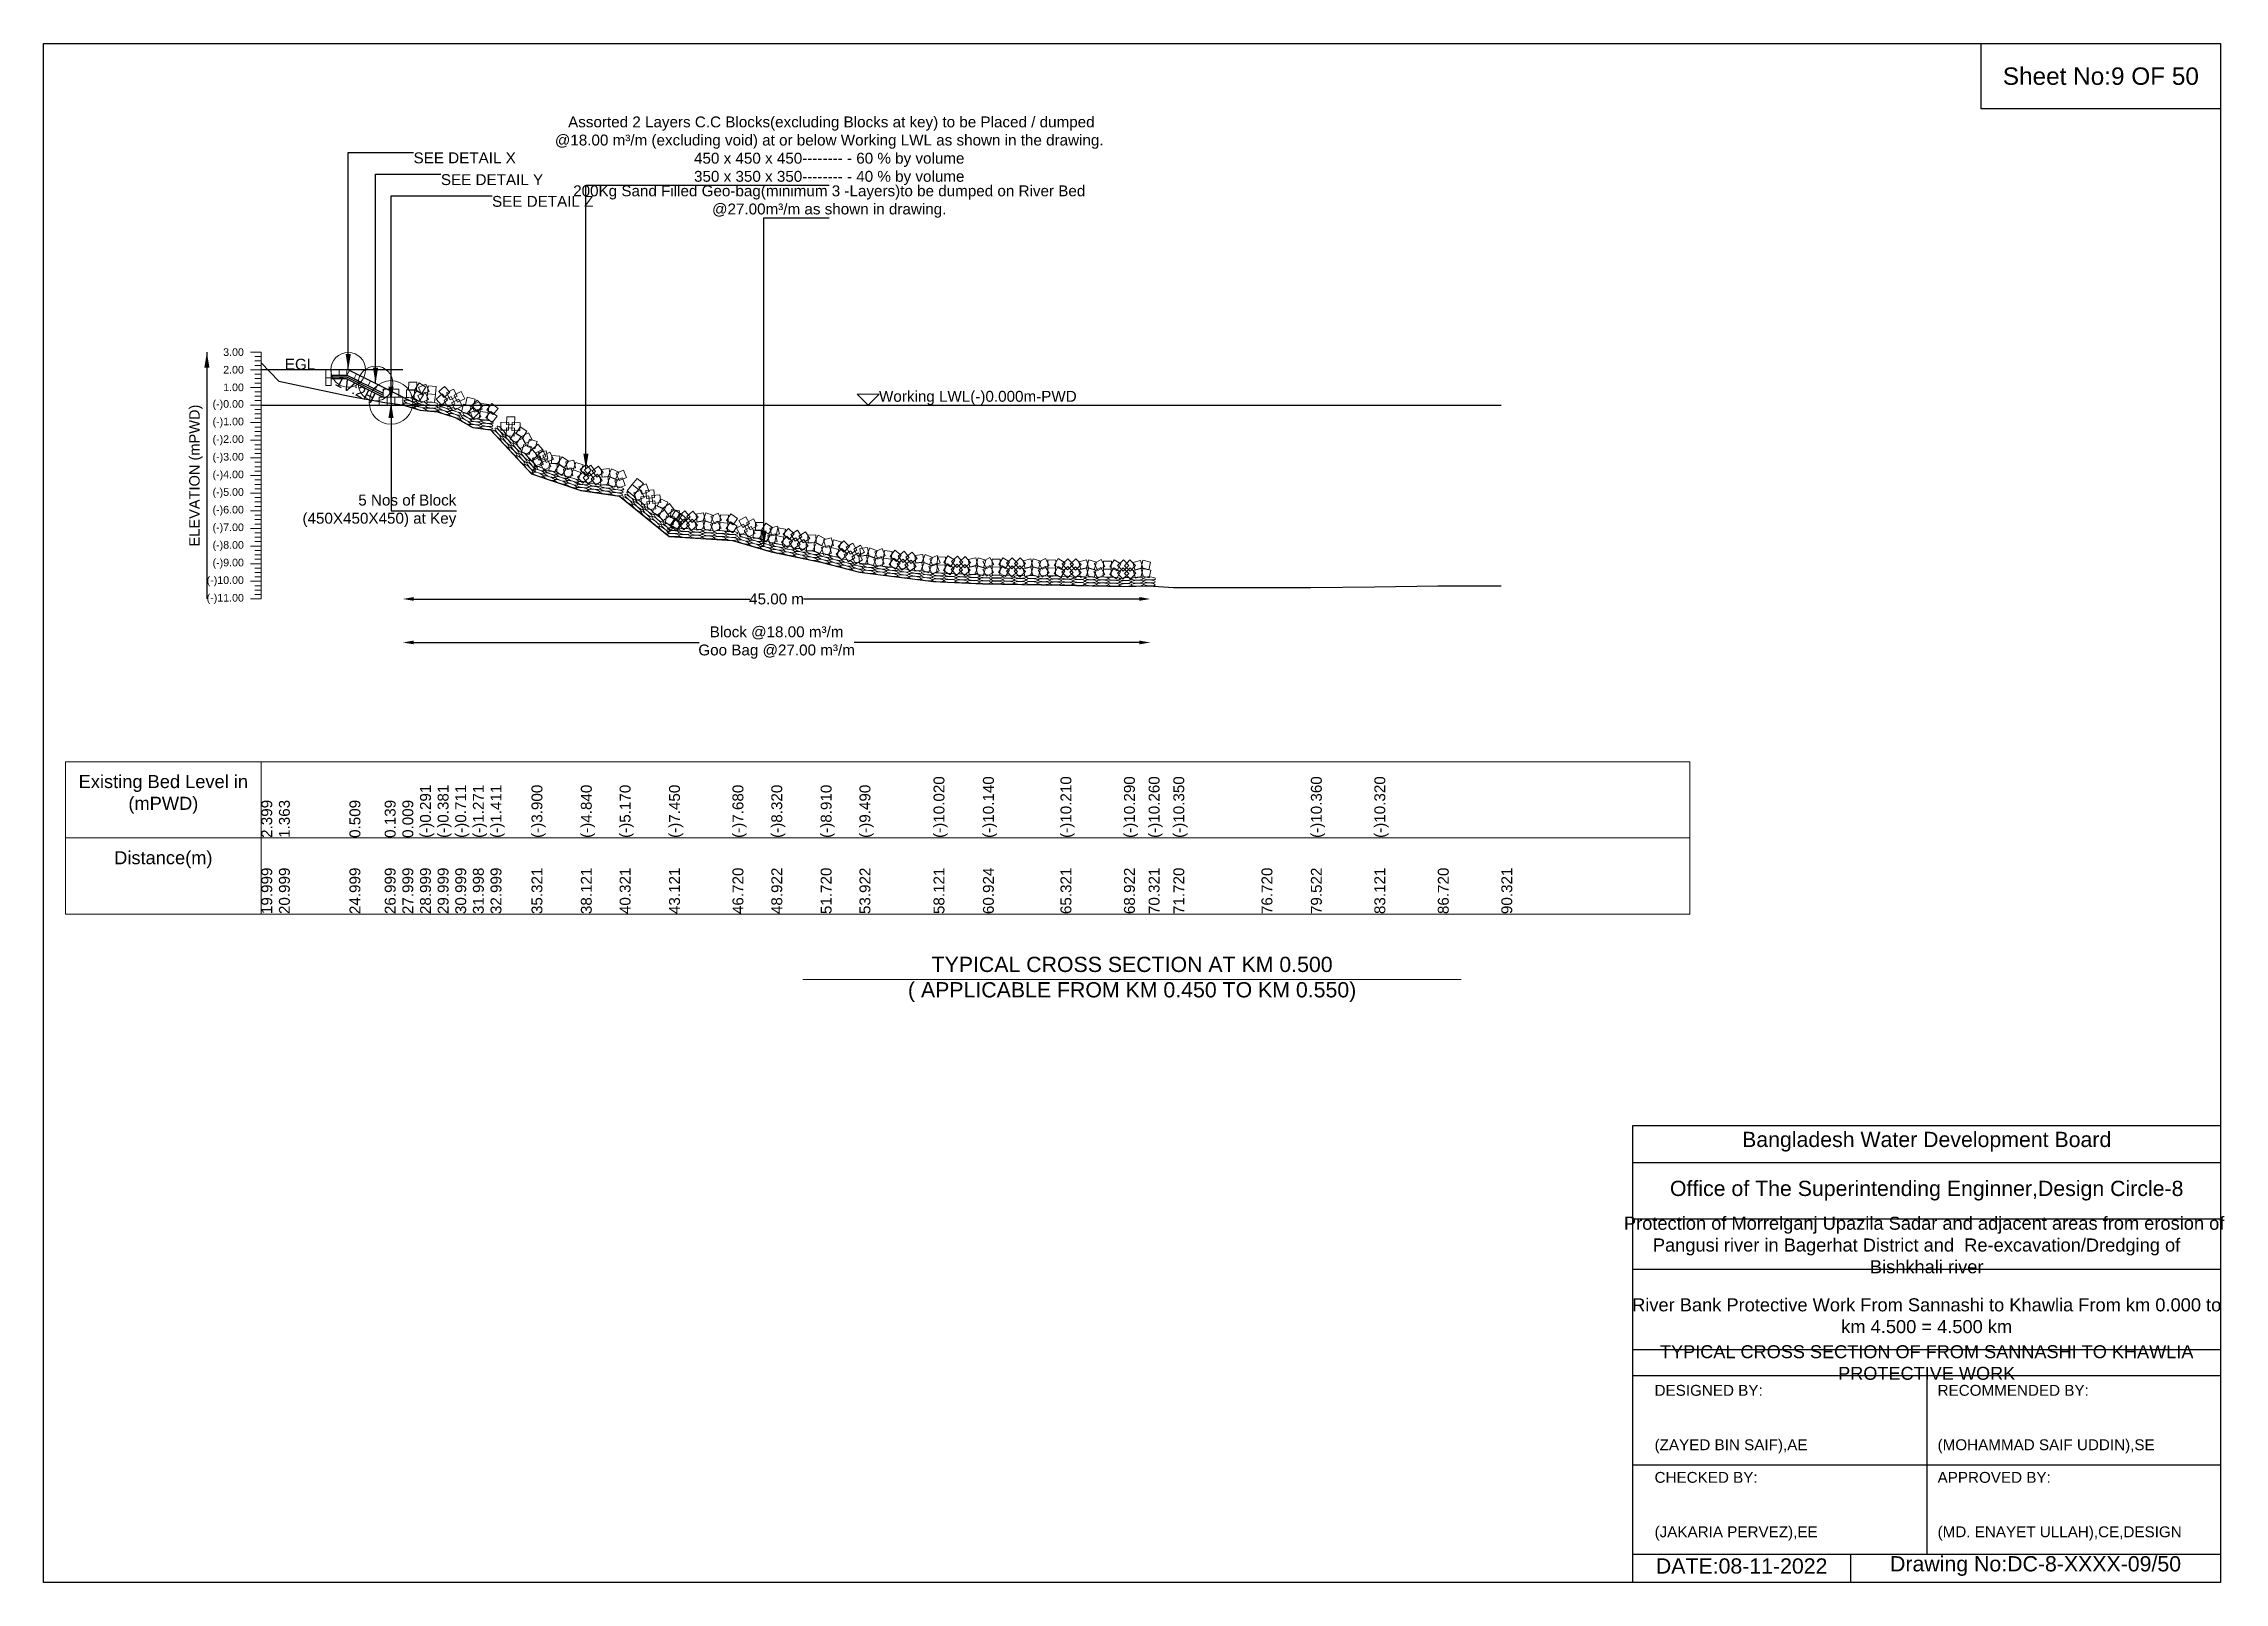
# Model space of a CAD drawing. Header units: inches. Extents: x 89000 to 1304432, y -10828 to 220529.
# Drawn here: x 278979 to 288996, y 163409 to 170480 of the extents above; entities that cross this region are included whole.
import ezdxf

# ---------------------------------------------------------------- set-up
doc = ezdxf.new("R2010")
doc.units = ezdxf.units.IN
doc.header["$LTSCALE"] = 7
doc.header["$MEASUREMENT"] = 0
for name, color, linetype, lineweight in [('Cross section Data Border', 7, 'Continuous', 9), ('Cross Section Labels', 7, 'Continuous', 9), ('Existing_Bed_Level for Xsection', 7, 'Continuous', 25), ('Long Section Labels', 7, 'Continuous', 9)]:
    doc.layers.add(name, color=color, linetype=linetype, lineweight=lineweight)
doc.styles.get("Standard").update_dxf_attribs({"font": 'arial.ttf'})
doc.dimstyles.new('Appron Lebeling Style', dxfattribs={"dimtxt": 50, "dimasz": 50, "dimexe": 0.18, "dimexo": 0.0625, "dimgap": 0.09, "dimtad": 0, "dimtih": 1, "dimtoh": 1, "dimdec": 4, "dimzin": 0, "dimdsep": 46, "dimtxsty": 'Standard', "dimcen": 0.09, "dimse1": 1, "dimse2": 1, "dimadec": 0, "dimazin": 0, "dimtfac": 1, "dimtdec": 4, "dimtofl": 0, "dimtmove": 0, "dimatfit": 3, "dimfxl": 1, "dimtolj": 1, "dimtzin": 0, "dimarcsym": 0})
doc.dimstyles.get("Standard").update_dxf_attribs({"dimtxt": 0.18, "dimasz": 0.18, "dimexe": 0.18, "dimexo": 0.0625, "dimgap": 0.09, "dimtad": 0, "dimtih": 1, "dimtoh": 1, "dimdec": 4, "dimzin": 0, "dimdsep": 46, "dimtxsty": 'Standard', "dimcen": 0.09, "dimadec": 0, "dimazin": 0, "dimtfac": 1, "dimtdec": 4, "dimtofl": 0, "dimtmove": 0, "dimatfit": 3, "dimfxl": 1, "dimtolj": 1, "dimtzin": 0, "dimarcsym": 0})

msp = doc.modelspace()

# ---------------------------------------------------------------- texts
at = {"attachment_point": 5}
for s, insert, char_height in [('Sheet No:9 OF 50', (288429.0225, 170330.18743), 80), ('Bangladesh Water Development Board', (287629.0225, 165434.18743), 70), ('Office of The Superintending Enginner,Design Circle-8', (287629.0225, 165209.18743), 70)]:
    msp.add_mtext(s, dxfattribs=dict(at, insert=insert, char_height=char_height))
for s, insert, char_height, width, attachment_point in [('Protection of Morrelganj Upazila Sadar and adjacent areas from erosion of  Pangusi river in Bagerhat District and  Re-excavation/Dredging of     Bishkhali river', (287629.0225, 164959.18743), 60, 2800, 5), ('River Bank Protective Work From Sannashi to Khawlia From km 0.000 to km 4.500 = 4.500 km', (287629.0225, 164634.18743), 60, 2700, 5), ('TYPICAL CROSS SECTION OF FROM SANNASHI TO KHAWLIA PROTECTIVE WORK', (287629.0225, 164419.18743), 59.5765532, 2800, 5), ('DESIGNED BY:^J^J^J(ZAYED BIN SAIF),AE', (286379.0225, 164159.18743), 50, 1400, 4), ('RECOMMENDED BY:^J^J^J(MOHAMMAD SAIF UDDIN),SE', (287679.0225, 164159.18743), 50, 1400, 4), ('CHECKED BY:^J^J^J(JAKARIA PERVEZ),EE', (286379.0225, 163759.18743), 50, 1400, 4), ('APPROVED BY:^J^J^J(MD. ENAYET ULLAH),CE,DESIGN', (287679.0225, 163759.18743), 50, 1400, 4), ('DATE:08-11-2022', (286779.0225, 163484.18743), 70, 1400, 5), ('Drawing No:DC-8-XXXX-09/50', (288129.0225, 163484.18743), 70, 2200, 5)]:
    msp.add_mtext(s, dxfattribs=dict(insert=insert, char_height=char_height, width=width, attachment_point=attachment_point))
at = {"layer": 'Cross section Data Border', "char_height": 60, "width": 800, "attachment_point": 5}
for s, insert in [('Existing Bed Level in (mPWD)', (279529.0225, 167030.18743)), ('Distance(m)', (279529.0225, 166730.18743))]:
    msp.add_mtext(s, dxfattribs=dict(at, insert=insert))
at = {"layer": 'Cross Section Labels'}
for s, insert, char_height, attachment_point in [(' Assorted 2 Layers C.C Blocks(excluding Blocks at key) to be Placed / dumped^J@18.00 m³/m (excluding void) at or below Working LWL as shown in the drawing.^J450 x 450 x 450-------- - 60 % by volume^J350 x 350 x 350-------- - 40 % by volume', (282587.79147, 169830.18743), 50, 8), ('SEE DETAIL X', (280678.34566, 169980.18743), 50, 1), ('SEE DETAIL Y', (280803.89566, 169880.18743), 50, 1), ('200Kg Sand Filled Geo-bag(minimum 3 -Layers)to be dumped on River Bed^J@27.00m³/m as shown in drawing.', (282587.79147, 169680.18743), 50, 8), ('SEE DETAIL Z', (281038.79566, 169780.18743), 50, 1), ('EGL', (280226.80921, 168981.34743), 50, 9), ('Working LWL(-)0.000m-PWD', (282816.44566, 168819.34743), 50, 7), ('5 Nos of Block ^J(450X450X450) at Key', (280874.77066, 168333.34743), 50, 6), ('TYPICAL CROSS SECTION AT KM 0.500^J( APPLICABLE FROM KM 0.450 TO KM 0.550)', (283979.0225, 166180.18743), 70, 5)]:
    msp.add_mtext(s, dxfattribs=dict(at, insert=insert, char_height=char_height, attachment_point=attachment_point))
at = {"layer": 'Cross Section Labels', "insert": (280423.00851, 168913.73563), "char_height": 50, "attachment_point": 2, "rotation": 333.434948823}
msp.add_mtext('1V:2H', dxfattribs=at)
at = {"layer": 'Long Section Labels', "char_height": 35, "attachment_point": 6}
for s, insert in [('3.00', (279899.0225, 169062.34743)), ('2.00', (279899.0225, 168981.34743)), ('1.00', (279899.0225, 168900.34743)), ('(-)0.00', (279899.0225, 168819.34743)), ('(-)1.00', (279899.0225, 168738.34743)), ('(-)2.00', (279899.0225, 168657.34743)), ('(-)3.00', (279899.0225, 168576.34743)), ('(-)4.00', (279899.0225, 168495.34743)), ('(-)5.00', (279899.0225, 168414.34743)), ('(-)6.00', (279899.0225, 168333.34743)), ('(-)7.00', (279899.0225, 168252.34743)), ('(-)8.00', (279899.0225, 168171.34743)), ('(-)9.00', (279899.0225, 168090.34743)), ('(-)10.00', (279899.0225, 168009.34743)), ('(-)11.00', (279899.0225, 167928.34743))]:
    msp.add_mtext(s, dxfattribs=dict(at, insert=insert))
at = {"layer": 'Long Section Labels', "rotation": 90}
for s, insert, char_height, attachment_point in [('ELEVATION (mPWD)', (279679.0225, 168495.34743), 48, 5), ('(-)10.020', (283066.8802, 166830.18743), 50, 1), ('(-)10.140', (283293.90218, 166830.18743), 50, 1), ('(-)10.210', (283650.06639, 166830.18743), 50, 1), ('(-)10.290', (283941.73109, 166830.18743), 50, 1), ('(-)10.260', (284055.06497, 166830.18743), 50, 1), ('(-)10.260', (284055.06497, 166830.18743), 50, 1), ('(-)10.260', (284055.06497, 166830.18743), 50, 1), ('(-)10.350', (284168.44661, 166830.18743), 50, 1), ('(-)10.350', (284168.44661, 166830.18743), 50, 1), ('(-)10.360', (284800.33635, 166830.18743), 50, 1), ('(-)10.320', (285091.87002, 166830.18743), 50, 1), ('2.399', (279979.0225, 166830.18743), 50, 1), ('1.363', (280060.00954, 166830.18743), 50, 1), ('0.509', (280384.00632, 166830.18743), 50, 1), ('0.139', (280545.98039, 166830.18743), 50, 1), ('0.009', (280627.01605, 166830.18743), 50, 1), ('(-)0.291', (280708.00309, 166830.18743), 50, 1), ('(-)0.381', (280788.99013, 166830.18743), 50, 1), ('(-)0.711', (280869.97717, 166830.18743), 50, 1), ('(-)1.271', (280950.96421, 166830.18743), 50, 1), ('(-)1.411', (281031.99987, 166830.18743), 50, 1), ('(-)3.900', (281220.0834, 166830.18743), 50, 1), ('(-)4.840', (281446.89794, 166830.18743), 50, 1), ('(-)5.170', (281625.07881, 166830.18743), 50, 1), ('(-)7.450', (281851.89196, 166830.18743), 50, 1), ('(-)7.680', (282143.44673, 166830.18743), 50, 1), ('(-)8.320', (282321.76572, 166830.18743), 50, 1), ('(-)8.910', (282548.4467, 166830.18743), 50, 1), ('(-)9.490', (282726.75465, 166830.18743), 50, 1), ('19.999', (279979.0225, 166480.18743), 50, 1), ('20.999', (280060.00954, 166480.18743), 50, 1), ('24.999', (280384.00632, 166480.18743), 50, 1), ('26.999', (280545.98039, 166480.18743), 50, 1), ('27.999', (280627.01605, 166480.18743), 50, 1), ('28.999', (280708.00309, 166480.18743), 50, 1), ('29.999', (280788.99013, 166480.18743), 50, 1), ('30.999', (280869.97717, 166480.18743), 50, 1), ('31.998', (280950.96421, 166480.18743), 50, 1), ('32.999', (281031.99987, 166480.18743), 50, 1), ('35.321', (281220.0834, 166480.18743), 50, 1), ('38.121', (281446.89794, 166480.18743), 50, 1), ('40.321', (281625.07881, 166480.18743), 50, 1), ('43.121', (281851.89196, 166480.18743), 50, 1), ('46.720', (282143.44673, 166480.18743), 50, 1), ('48.922', (282321.76572, 166480.18743), 50, 1), ('51.720', (282548.4467, 166480.18743), 50, 1), ('53.922', (282726.75465, 166480.18743), 50, 1), ('58.121', (283066.8802, 166480.18743), 50, 1), ('60.924', (283293.90218, 166480.18743), 50, 1), ('65.321', (283650.06639, 166480.18743), 50, 1), ('68.922', (283941.73109, 166480.18743), 50, 1), ('68.922', (283941.73109, 166480.18743), 50, 1), ('70.321', (284055.06497, 166480.18743), 50, 1), ('71.720', (284168.44661, 166480.18743), 50, 1), ('76.720', (284573.44659, 166480.18743), 50, 1), ('79.522', (284800.33635, 166480.18743), 50, 1), ('83.121', (285091.87002, 166480.18743), 50, 1), ('86.720', (285383.44657, 166480.18743), 50, 1), ('90.321', (285675.06085, 166480.18743), 50, 1)]:
    msp.add_mtext(s, dxfattribs=dict(at, insert=insert, char_height=char_height, attachment_point=attachment_point))

# ---------------------------------------------------------------- blocks, each defined once
blk = doc.blocks.new('*D11')
at = {"layer": 'Cross Section Labels', "color": 0, "lineweight": -2, "transparency": 16777216}
for p, q in [((280679, 167928), (282223, 167928)), ((284013, 167928), (282470, 167928))]:
    blk.add_line(p, q, dxfattribs=at)
at = {"layer": 'Cross Section Labels', "color": 0, "transparency": 16777216}
for points in [[(280679, 167937), (280679, 167920), (280629, 167928)], [(284013, 167937), (284013, 167920), (284063, 167928)]]:
    blk.add_solid(points, dxfattribs=at)
at = {"layer": 'Defpoints', "color": 0, "transparency": 16777216}
for p in [(280629, 168819), (284063, 167988), (284063, 167928)]:
    blk.add_point(p, dxfattribs=at)
at = {"layer": 'Cross Section Labels', "color": 0, "transparency": 16777216, "insert": (282346, 167928), "char_height": 50, "attachment_point": 5}
blk.add_mtext('\\A1;45.00 m', dxfattribs=at)
blk = doc.blocks.new('*D12')
at = {"layer": 'Cross Section Labels', "color": 0, "lineweight": -2, "transparency": 16777216}
for p, q in [((280679, 167728), (281991, 167728)), ((284013, 167728), (282702, 167728))]:
    blk.add_line(p, q, dxfattribs=at)
at = {"layer": 'Cross Section Labels', "color": 0, "transparency": 16777216}
for points in [[(280679, 167737), (280679, 167720), (280629, 167728)], [(284013, 167737), (284013, 167720), (284063, 167728)]]:
    blk.add_solid(points, dxfattribs=at)
at = {"layer": 'Defpoints', "color": 0, "transparency": 16777216}
for p in [(280629, 168819), (284063, 167988), (284063, 167728)]:
    blk.add_point(p, dxfattribs=at)
at = {"layer": 'Cross Section Labels', "color": 0, "transparency": 16777216, "insert": (282346, 167728), "char_height": 50, "attachment_point": 5}
blk.add_mtext('\\A1;Block @18.00 m³/m ^JGoo Bag @27.00 m³/m ', dxfattribs=at)

# ---------------------------------------------------------------- dimensions: what is measured, and where the dimension line sits
at = {"layer": 'Cross Section Labels'}
for base, text, picture, middle in [((284063.04517, 167928.34743), '45.00 m', '*D11', (282346.24542, 167928.34743)), ((284063.04517, 167728.34743), 'Block @18.00 m³/m ^JGoo Bag @27.00 m³/m ', '*D12', (282346.24542, 167728.34743))]:
    dim = msp.add_linear_dim(base=base, p1=(280629.44566, 168819.34743), p2=(284063.04517, 167987.77433), text=text, dimstyle='Appron Lebeling Style', dxfattribs=at)
    dim.commit()
    dim.dimension.update_dxf_attribs({"geometry": picture, "text_midpoint": middle})

# ---------------------------------------------------------------- linework, layer by layer
for points in [[(278979.0225, 170480.18743), (288979.0225, 170480.18743), (288979.0225, 163409.18743), (278979.0225, 163409.18743)], [(287879.0225, 170480.18743), (288979.0225, 170480.18743), (288979.0225, 170180.18743), (287879.0225, 170180.18743)]]:
    msp.add_lwpolyline(points, close=True)
for points in [[(286279.0225, 163409.18743), (286279.0225, 165509.18743), (288979.0225, 165509.18743)], [(286279.0225, 165339.18743), (288979.0225, 165339.18743)], [(286279.0225, 165079.18743), (288979.0225, 165079.18743)], [(286279.0225, 164849.18743), (288979.0225, 164849.18743)], [(286279.0225, 164479.18743), (288979.0225, 164479.18743)], [(286279.0225, 164359.18743), (288979.0225, 164359.18743)], [(287629.0225, 164359.18743), (287629.0225, 163539.18743)], [(286279.0225, 163949.18743), (288979.0225, 163949.18743)], [(286279.0225, 163539.18743), (288979.0225, 163539.18743)], [(287279.0225, 163539.18743), (287279.0225, 163409.18743)]]:
    msp.add_lwpolyline(points)
at = {"layer": 'Cross section Data Border'}
msp.add_lwpolyline([(279079.0225, 167180.18743), (286541.5998, 167180.18743), (286541.5998, 166480.18743), (279079.0225, 166480.18743)], close=True, dxfattribs=at)
for points in [[(279979.0225, 167180.18743), (279979.0225, 166480.18743)], [(279079.0225, 166830.18743), (286541.5998, 166830.18743)]]:
    msp.add_lwpolyline(points, dxfattribs=at)
at = {"layer": 'Cross Section Labels'}
msp.add_lwpolyline([(282766.44566, 168819.34743), (282816.44566, 168869.34743), (282716.44566, 168869.34743)], close=True, dxfattribs=at)
msp.add_lwpolyline([(282467.0225, 166180.18743), (283979.0225, 166180.18743), (285491.0225, 166180.18743)], dxfattribs=at)
for centre, radius in [((280378.34566, 168981.34743), 80), ((280503.89566, 168918.57243), 80), ((280574.77066, 168831.49743), 100)]:
    msp.add_circle(centre, radius, dxfattribs=at)
at = {"layer": 'Existing_Bed_Level for Xsection'}
for points in [[(279979.0225, 169013.66643), (280060.00954, 168929.75043), (280384.00632, 168860.57643), (280545.98039, 168830.60643), (280627.01605, 168820.07643), (280708.00309, 168795.77643), (280788.99013, 168788.48643), (280869.97717, 168761.75643), (280950.96421, 168716.39643), (281031.99987, 168705.05643), (281220.0834, 168503.44743), (281446.89794, 168427.30743), (281625.07881, 168400.57743), (281851.89196, 168215.89743), (282143.44673, 168197.26743), (282321.76572, 168145.42743), (282548.4467, 168097.63743), (282726.75465, 168050.65743), (283066.8802, 168007.72743), (283293.90218, 167998.00743), (283650.06639, 167992.33743), (283941.73109, 167985.85743), (283941.73109, 167985.04743), (284055.06497, 167988.28743), (284168.44661, 167980.99743), (284573.44659, 167980.99743), (284800.33635, 167980.18743), (285091.87002, 167983.42743), (285383.44657, 167988.28743), (285675.06085, 167988.28743)], [(280629.44566, 168981.34743), (279979.0225, 168981.34743)], [(280702.34566, 168819.34743), (280383.4765, 168978.78201), (280378.34566, 168981.34743), (280372.60921, 168981.34743), (280299.70921, 168981.34743)], [(280299.70921, 168957.04743), (280372.60921, 168957.04743), (280538.32066, 168874.1917)], [(280299.70921, 168948.94743), (280370.69706, 168948.94743), (280538.32066, 168865.13563)], [(280299.70921, 168940.84743), (280368.78491, 168940.84743), (280538.32066, 168856.07955)], [(279979.0225, 168819.34743), (285675.06085, 168819.34743)]]:
    msp.add_lwpolyline(points, dxfattribs=at)
at = {"layer": 'Long Section Labels'}
for points in [[(279979.0225, 169062.34743), (279929.0225, 169062.34743)], [(279979.0225, 169042.09743), (279949.0225, 169042.09743)], [(279979.0225, 169021.84743), (279949.0225, 169021.84743)], [(279979.0225, 169001.59743), (279949.0225, 169001.59743)], [(279979.0225, 167928.34743), (279979.0225, 168009.34743), (279979.0225, 168090.34743), (279979.0225, 168171.34743), (279979.0225, 168252.34743), (279979.0225, 168333.34743), (279979.0225, 168414.34743), (279979.0225, 168495.34743), (279979.0225, 168576.34743), (279979.0225, 168657.34743), (279979.0225, 168738.34743), (279979.0225, 168819.34743), (279979.0225, 168900.34743), (279979.0225, 168981.34743), (279979.0225, 169062.34743)], [(279979.0225, 168981.34743), (279929.0225, 168981.34743)], [(279979.0225, 168900.34743), (279929.0225, 168900.34743)], [(279979.0225, 168961.09743), (279949.0225, 168961.09743)], [(279979.0225, 168940.84743), (279949.0225, 168940.84743)], [(279979.0225, 168920.59743), (279949.0225, 168920.59743)], [(279979.0225, 168819.34743), (279929.0225, 168819.34743)], [(279979.0225, 168880.09743), (279949.0225, 168880.09743)], [(279979.0225, 168859.84743), (279949.0225, 168859.84743)], [(279979.0225, 168839.59743), (279949.0225, 168839.59743)], [(279979.0225, 168799.09743), (279949.0225, 168799.09743)], [(279979.0225, 168738.34743), (279929.0225, 168738.34743)], [(279979.0225, 168778.84743), (279949.0225, 168778.84743)], [(279979.0225, 168758.59743), (279949.0225, 168758.59743)], [(279979.0225, 168718.09743), (279949.0225, 168718.09743)], [(279979.0225, 168697.84743), (279949.0225, 168697.84743)], [(279979.0225, 168657.34743), (279929.0225, 168657.34743)], [(279979.0225, 168677.59743), (279949.0225, 168677.59743)], [(279979.0225, 168637.09743), (279949.0225, 168637.09743)], [(279979.0225, 168616.84743), (279949.0225, 168616.84743)], [(279979.0225, 168596.59743), (279949.0225, 168596.59743)], [(279979.0225, 168576.34743), (279929.0225, 168576.34743)], [(279979.0225, 168495.34743), (279929.0225, 168495.34743)], [(279979.0225, 168556.09743), (279949.0225, 168556.09743)], [(279979.0225, 168535.84743), (279949.0225, 168535.84743)], [(279979.0225, 168515.59743), (279949.0225, 168515.59743)], [(279979.0225, 168414.34743), (279929.0225, 168414.34743)], [(279979.0225, 168475.09743), (279949.0225, 168475.09743)], [(279979.0225, 168454.84743), (279949.0225, 168454.84743)], [(279979.0225, 168434.59743), (279949.0225, 168434.59743)], [(279979.0225, 168394.09743), (279949.0225, 168394.09743)], [(279979.0225, 168333.34743), (279929.0225, 168333.34743)], [(279979.0225, 168373.84743), (279949.0225, 168373.84743)], [(279979.0225, 168353.59743), (279949.0225, 168353.59743)], [(279979.0225, 168313.09743), (279949.0225, 168313.09743)], [(279979.0225, 168292.84743), (279949.0225, 168292.84743)], [(279979.0225, 168252.34743), (279929.0225, 168252.34743)], [(279979.0225, 168272.59743), (279949.0225, 168272.59743)], [(279979.0225, 168232.09743), (279949.0225, 168232.09743)], [(279979.0225, 168211.84743), (279949.0225, 168211.84743)], [(279979.0225, 168171.34743), (279929.0225, 168171.34743)], [(279979.0225, 168191.59743), (279949.0225, 168191.59743)], [(279979.0225, 168151.09743), (279949.0225, 168151.09743)], [(279979.0225, 168130.84743), (279949.0225, 168130.84743)], [(279979.0225, 168110.59743), (279949.0225, 168110.59743)], [(279979.0225, 168090.34743), (279929.0225, 168090.34743)], [(279979.0225, 168009.34743), (279929.0225, 168009.34743)], [(279979.0225, 168070.09743), (279949.0225, 168070.09743)], [(279979.0225, 168049.84743), (279949.0225, 168049.84743)], [(279979.0225, 168029.59743), (279949.0225, 168029.59743)], [(279979.0225, 167928.34743), (279929.0225, 167928.34743)], [(279979.0225, 167989.09743), (279949.0225, 167989.09743)], [(279979.0225, 167968.84743), (279949.0225, 167968.84743)], [(279979.0225, 167948.59743), (279949.0225, 167948.59743)]]:
    msp.add_lwpolyline(points, dxfattribs=at)
for points in [[(280299.70921, 168981.34743), (280275.40921, 168981.34743), (280275.40921, 168944.89743), (280299.70921, 168944.89743)], [(280299.70921, 168944.89743), (280275.40921, 168944.89743), (280275.40921, 168908.44743), (280299.70921, 168908.44743)], [(280336.15921, 168981.34743), (280299.70921, 168981.34743), (280299.70921, 168957.04743), (280336.15921, 168957.04743)], [(280372.60921, 168981.34743), (280336.15921, 168981.34743), (280336.15921, 168957.04743), (280372.60921, 168957.04743)], [(280416.07837, 168962.48107), (280383.4765, 168978.78201), (280372.60921, 168957.04743), (280405.21108, 168940.74649)], [(280448.68024, 168946.18014), (280416.07837, 168962.48107), (280405.21108, 168940.74649), (280437.81295, 168924.44556)], [(280481.28212, 168929.8792), (280448.68024, 168946.18014), (280437.81295, 168924.44556), (280470.41482, 168908.14462)], [(280513.88399, 168913.57827), (280481.28212, 168929.8792), (280470.41482, 168908.14462), (280503.0167, 168891.84368)], [(280546.48586, 168897.27733), (280513.88399, 168913.57827), (280503.0167, 168891.84368), (280535.61857, 168875.54275)], [(280693.2416, 168923.72498), (280656.80746, 168924.80013), (280655.73231, 168888.36599), (280692.16645, 168887.29084)], [(280734.48338, 168901.49362), (280703.47575, 168920.65424), (280684.31513, 168889.64661), (280715.32277, 168870.48599)], [(280734.56961, 168914.75059), (280701.48702, 168899.4488), (280716.78881, 168866.36621), (280749.8714, 168881.668)], [(280781.76795, 168903.80829), (280745.46473, 168907.0761), (280742.19691, 168870.77288), (280778.50014, 168867.50507)], [(280845.46522, 168877.96507), (280821.18497, 168905.15094), (280793.99909, 168880.87068), (280818.27935, 168853.68481)], [(280556.54566, 168855.79743), (280520.09566, 168855.79743), (280520.09566, 168819.34743), (280556.54566, 168819.34743)], [(280574.77066, 168892.24743), (280538.32066, 168892.24743), (280538.32066, 168855.79743), (280574.77066, 168855.79743)], [(280592.99566, 168855.79743), (280556.54566, 168855.79743), (280556.54566, 168819.34743), (280592.99566, 168819.34743)], [(280611.22066, 168892.24743), (280574.77066, 168892.24743), (280574.77066, 168855.79743), (280611.22066, 168855.79743)], [(280629.44566, 168855.79743), (280592.99566, 168855.79743), (280592.99566, 168819.34743), (280629.44566, 168819.34743)], [(280682.76623, 168888.81267), (280646.33209, 168889.88782), (280645.25694, 168853.45368), (280681.69108, 168852.37853)], [(280724.00802, 168866.58131), (280693.00039, 168885.74193), (280673.83977, 168854.7343), (280704.8474, 168835.57368)], [(280731.30179, 168878.44737), (280698.21921, 168863.14557), (280713.521, 168830.06299), (280746.60359, 168845.36478)], [(280778.50014, 168867.50507), (280742.19691, 168870.77288), (280738.9291, 168834.46966), (280775.23232, 168831.20185)], [(280834.04097, 168843.35165), (280809.76071, 168870.53752), (280782.57484, 168846.25726), (280806.85509, 168819.07139)], [(280851.00924, 168857.85236), (280818.44916, 168841.46811), (280834.83341, 168808.90803), (280867.39349, 168825.29228)], [(280862.43349, 168892.46578), (280829.87341, 168876.08153), (280846.25766, 168843.52145), (280878.81774, 168859.9057)], [(280902.01334, 168813.88752), (280885.60317, 168846.43454), (280853.05614, 168830.02436), (280869.46632, 168797.47734)], [(280913.4376, 168848.50094), (280897.02742, 168881.04796), (280864.4804, 168864.63779), (280880.89058, 168832.09076)], [(280942.81952, 168814.78182), (280907.48969, 168823.7487), (280898.5228, 168788.41887), (280933.85264, 168779.45198)], [(280960.63129, 168846.58345), (280925.30145, 168855.55033), (280916.33456, 168820.22049), (280951.6644, 168811.25361)], [(280978.24471, 168784.11955), (280952.14182, 168809.5605), (280926.70087, 168783.45761), (280952.80376, 168758.01666)], [(280974.07346, 168798.41202), (280940.2775, 168784.75787), (280953.93164, 168750.96191), (280987.7276, 168764.61606)], [(280996.05647, 168815.92118), (280969.95358, 168841.36213), (280944.51264, 168815.25924), (280970.61553, 168789.81829)], [(280979.12499, 168834.51028), (280945.32903, 168820.85614), (280958.98317, 168787.06018), (280992.77913, 168800.71432)], [(281025.72724, 168821.25706), (280989.62898, 168826.30859), (280984.57745, 168790.21033), (281020.67571, 168785.1588)], [(281066.82878, 168803.85366), (281038.07911, 168826.26033), (281015.67244, 168797.51067), (281044.4221, 168775.10399)], [(281020.67571, 168785.1588), (280984.57745, 168790.21033), (280979.52592, 168754.11207), (281015.62418, 168749.06054)], [(281061.77725, 168767.7554), (281033.02758, 168790.16207), (281010.6209, 168761.4124), (281039.37057, 168739.00573)], [(281116.45933, 168739.5817), (281080.03177, 168740.86055), (281078.75292, 168704.43299), (281115.18047, 168703.15414)], [(281140.05999, 168676.51558), (281141.30983, 168712.94414), (281104.88126, 168714.19399), (281103.63142, 168677.76542)], [(281143.11189, 168764.4462), (281106.68433, 168765.72505), (281105.40548, 168729.29749), (281141.83304, 168728.01864)], [(281172.44619, 168674.51049), (281141.52686, 168693.81328), (281122.22407, 168662.89395), (281153.1434, 168643.59116)], [(281166.71255, 168701.38008), (281167.96239, 168737.80865), (281131.53382, 168739.05849), (281130.28398, 168702.62992)], [(281199.09875, 168699.375), (281168.17942, 168718.67778), (281148.87663, 168687.75845), (281179.79596, 168668.45567)], [(281196.84756, 168634.51435), (281179.73494, 168666.69759), (281147.5517, 168649.58497), (281164.66432, 168617.40173)], [(281223.50012, 168659.37886), (281206.3875, 168691.56209), (281174.20426, 168674.44947), (281191.31688, 168642.26624)], [(281219.82594, 168627.48849), (281184.97275, 168638.1589), (281174.30233, 168603.30571), (281209.15552, 168592.6353)], [(281247.68717, 168587.85051), (281222.82267, 168614.50307), (281196.17011, 168589.63857), (281221.03461, 168562.98601)], [(281246.4785, 168652.35299), (281211.62531, 168663.02341), (281200.95489, 168628.17022), (281235.80808, 168617.4998)], [(281274.33973, 168612.71502), (281249.47523, 168639.36758), (281222.82267, 168614.50307), (281247.68717, 168587.85051)], [(281270.01758, 168615.12132), (281237.37473, 168598.90259), (281253.59346, 168566.25974), (281286.2363, 168582.47847)], [(281295.3144, 168573.31606), (281287.08613, 168608.82518), (281251.577, 168600.59691), (281259.80528, 168565.08778)], [(281320.79781, 168570.89807), (281304.55309, 168603.52799), (281271.92317, 168587.28328), (281288.16788, 168554.65336)], [(281268.66184, 168548.45155), (281260.43357, 168583.96068), (281224.92444, 168575.73241), (281233.15272, 168540.22328)], [(281258.41773, 168580.56635), (281225.77488, 168564.34762), (281241.9936, 168531.70478), (281274.63645, 168547.9235)], [(281309.19795, 168536.3431), (281292.95324, 168568.97302), (281260.32332, 168552.72831), (281276.56803, 168520.09839)], [(281338.63264, 168549.99907), (281302.25239, 168552.25289), (281299.99857, 168515.87264), (281336.37882, 168513.61882)], [(281350.23249, 168584.55404), (281313.85224, 168586.80786), (281311.59842, 168550.4276), (281347.97868, 168548.17379)], [(281379.13328, 168526.44453), (281348.76205, 168546.59871), (281328.60787, 168516.22747), (281358.9791, 168496.0733)], [(281390.73313, 168560.9995), (281360.3619, 168581.15367), (281340.20772, 168550.78244), (281370.57896, 168530.62827)], [(281402.68525, 168531.20618), (281366.95552, 168523.99585), (281374.16584, 168488.26612), (281409.89557, 168495.47645)], [(281414.2851, 168565.76115), (281378.55537, 168558.55082), (281385.76569, 168522.82109), (281421.49543, 168530.03141)], [(281446.05792, 168509.61385), (281411.50296, 168521.21371), (281399.9031, 168486.65874), (281434.45807, 168475.05888)], [(281457.65778, 168544.16882), (281423.10281, 168555.76868), (281411.50296, 168521.21371), (281446.05792, 168509.61385)], [(281483.26084, 168484.953), (281459.11893, 168512.2618), (281431.81013, 168488.11989), (281455.95204, 168460.81109)], [(281494.86069, 168519.50797), (281470.71878, 168546.81677), (281443.40998, 168522.67486), (281467.55189, 168495.36606)], [(281486.94328, 168507.56361), (281457.6221, 168485.91019), (281479.27552, 168456.58901), (281508.5967, 168478.24243)], [(281492.35086, 168543.61026), (281463.02967, 168521.95684), (281484.68309, 168492.63565), (281514.00428, 168514.28907)], [(281544.64639, 168472.85515), (281522.96963, 168502.15908), (281493.6657, 168480.48232), (281515.34246, 168451.17839)], [(281550.05397, 168508.90179), (281528.37721, 168538.20573), (281499.07327, 168516.52896), (281520.75003, 168487.22503)], [(281576.66209, 168527.47313), (281540.44494, 168523.35962), (281544.55845, 168487.14248), (281580.77559, 168491.25598)], [(281620.64464, 168511.32837), (281587.22876, 168525.88795), (281572.66918, 168492.47207), (281606.08506, 168477.91249)], [(281643.00814, 168520.11714), (281609.07906, 168506.79723), (281622.39897, 168472.86815), (281656.32805, 168486.18806)], [(281571.25451, 168491.42648), (281535.03736, 168487.31298), (281539.15087, 168451.09583), (281575.36801, 168455.20934)], [(281615.23706, 168475.28173), (281581.82118, 168489.84131), (281567.2616, 168456.42543), (281600.67748, 168441.86585)], [(281637.60056, 168484.0705), (281603.67148, 168470.75059), (281616.99139, 168436.82151), (281650.92047, 168450.14142)], [(281711.38756, 168430.57829), (281683.12226, 168453.59298), (281660.10758, 168425.32769), (281688.37287, 168402.313)], [(281734.40224, 168458.84358), (281706.13695, 168481.85827), (281683.12226, 168453.59298), (281711.38756, 168430.57829)], [(281737.5367, 168394.40597), (281724.54519, 168428.46214), (281690.48901, 168415.47063), (281703.48052, 168381.41446)], [(281760.55139, 168422.67126), (281747.55988, 168456.72743), (281713.5037, 168443.73592), (281726.49521, 168409.67975)], [(281758.55995, 168401.90371), (281722.29805, 168398.20541), (281725.99635, 168361.94352), (281762.25825, 168365.64182)], [(281781.57463, 168430.169), (281745.31274, 168426.4707), (281749.01104, 168390.20881), (281785.27293, 168393.90711)], [(281813.55118, 168370.90833), (281809.82401, 168407.16727), (281773.56507, 168403.4401), (281777.29224, 168367.18116)], [(281790.5365, 168342.64304), (281786.80932, 168378.90198), (281750.55038, 168375.17481), (281754.27756, 168338.91587)], [(281822.89374, 168345.07103), (281789.63193, 168359.97925), (281774.72372, 168326.71744), (281807.98553, 168311.80923)], [(281845.90843, 168373.33633), (281812.64662, 168388.24454), (281797.73841, 168354.98273), (281831.00021, 168340.07452)], [(281852.519, 168308.77418), (281831.1794, 168338.32453), (281801.62904, 168316.98493), (281822.96864, 168287.43457)], [(281875.53369, 168337.03947), (281854.19408, 168366.58982), (281824.64372, 168345.25022), (281845.98333, 168315.69986)], [(281876.24058, 168304.94592), (281840.25825, 168310.76613), (281834.43805, 168274.7838), (281870.42037, 168268.9636)], [(281899.25526, 168333.21121), (281863.27294, 168339.03142), (281857.45273, 168303.04909), (281893.43506, 168297.22889)], [(281909.76707, 168278.55505), (281879.41478, 168298.73775), (281859.23208, 168268.38547), (281889.58437, 168248.20277)], [(281912.09144, 168314.93086), (281881.73916, 168335.11356), (281861.55646, 168304.76128), (281891.90874, 168284.57858)], [(281932.25928, 168297.74077), (281903.99399, 168320.75546), (281880.9793, 168292.49017), (281909.24459, 168269.47548)], [(281922.52921, 168296.86681), (281895.15446, 168272.79971), (281919.22157, 168245.42496), (281946.59632, 168269.49207)], [(281924.85358, 168333.24263), (281897.47883, 168309.17552), (281921.54594, 168281.80077), (281948.92069, 168305.86788)], [(281982.97344, 168267.18818), (281958.88454, 168294.54375), (281931.52897, 168270.45485), (281955.61787, 168243.09928)], [(281985.29781, 168303.56399), (281961.20891, 168330.91957), (281933.85334, 168306.83067), (281957.94224, 168279.47509)], [(282010.23126, 168324.32958), (281974.49477, 168317.15283), (281981.67152, 168281.41634), (282017.40801, 168288.59309)], [(282055.42683, 168311.98137), (282020.89442, 168323.64822), (282009.22757, 168289.11581), (282043.75998, 168277.44896)], [(282076.96245, 168322.63903), (282044.2882, 168306.48365), (282060.44358, 168273.80941), (282093.11783, 168289.96479)], [(282124.42892, 168312.92557), (282088.05311, 168315.24994), (282085.72874, 168278.87412), (282122.10455, 168276.54975)], [(282166.72213, 168298.66027), (282136.36985, 168318.84297), (282116.18715, 168288.49068), (282146.53943, 168268.30798)], [(282204.6412, 168306.27721), (282172.68979, 168288.73555), (282190.23145, 168256.78414), (282222.18286, 168274.3258)], [(282257.18953, 168264.17021), (282239.62243, 168296.10765), (282207.685, 168278.54055), (282225.2521, 168246.60312)], [(281909.24459, 168269.47548), (281880.9793, 168292.49017), (281857.96461, 168264.22487), (281886.2299, 168241.21019)], [(282007.90688, 168287.95377), (281972.17039, 168280.77701), (281979.34715, 168245.04052), (282015.08364, 168252.21728)], [(282053.10246, 168275.60555), (282018.57005, 168287.2724), (282006.9032, 168252.74), (282041.43561, 168241.07315)], [(282074.63807, 168286.26322), (282041.96383, 168270.10783), (282058.11921, 168237.43359), (282090.79346, 168253.58897)], [(282122.10455, 168276.54975), (282085.72874, 168278.87412), (282083.40436, 168242.49831), (282119.78018, 168240.17394)], [(282164.39776, 168262.28445), (282134.04548, 168282.46715), (282113.86278, 168252.11487), (282144.21506, 168231.93217)], [(282194.46591, 168271.27627), (282162.51449, 168253.73461), (282180.05615, 168221.7832), (282212.00757, 168239.32486)], [(282247.01423, 168229.16927), (282229.44714, 168261.10671), (282197.5097, 168243.53961), (282215.0768, 168211.60218)], [(282275.8651, 168244.01898), (282239.42308, 168244.78134), (282238.66072, 168208.33931), (282275.10274, 168207.57695)], [(282286.0404, 168279.01992), (282249.59838, 168279.78228), (282248.83601, 168243.34025), (282285.27804, 168242.57789)], [(282317.2962, 168222.14245), (282286.12524, 168241.0362), (282267.2315, 168209.86524), (282298.40246, 168190.97149)], [(282327.4715, 168257.14339), (282296.30054, 168276.03714), (282277.40679, 168244.86618), (282308.57776, 168225.97243)], [(282340.63346, 168227.86443), (282305.22891, 168219.19722), (282313.89612, 168183.79267), (282349.30067, 168192.45988)], [(282350.80876, 168262.86537), (282315.40421, 168254.19816), (282324.07142, 168218.79361), (282359.47597, 168227.46082)], [(282379.97395, 168212.625), (282344.30796, 168220.14428), (282336.78868, 168184.47829), (282372.45467, 168176.95901)], [(282387.49323, 168248.29099), (282351.82724, 168255.81027), (282344.30796, 168220.14428), (282379.97395, 168212.625)], [(282419.78292, 168192.43934), (282392.64033, 168216.76797), (282368.3117, 168189.62539), (282395.45429, 168165.29675)], [(282427.3022, 168228.10533), (282400.15961, 168252.43396), (282375.83098, 168225.29138), (282402.97357, 168200.96274)], [(282435.04028, 168208.73063), (282404.49576, 168188.84006), (282424.38633, 168158.29554), (282454.93085, 168178.18611)], [(282442.55956, 168244.39662), (282412.01504, 168224.50605), (282431.90561, 168193.96153), (282462.45013, 168213.8521)], [(282490.60107, 168170.68691), (282470.68618, 168201.21558), (282440.15751, 168181.30069), (282460.0724, 168150.77202)], [(282498.12035, 168206.3529), (282478.20546, 168236.88157), (282447.67679, 168216.96669), (282467.59168, 168186.43801)], [(282525.77515, 168223.32637), (282489.37871, 168221.3511), (282491.35398, 168184.95466), (282527.75042, 168186.92993)], [(282568.7315, 168204.62155), (282536.23024, 168221.12218), (282519.72961, 168188.62092), (282552.23087, 168172.12029)], [(282597.22123, 168209.78853), (282562.04722, 168200.22863), (282571.60712, 168165.05462), (282606.78113, 168174.61452)], [(282641.92822, 168191.11494), (282606.68112, 168200.40173), (282597.39433, 168165.15463), (282632.64143, 168155.86784)], [(282680.68212, 168168.9711), (282654.78527, 168194.62174), (282629.13463, 168168.72489), (282655.03148, 168143.07425)], [(282518.25587, 168187.66038), (282481.85943, 168185.68511), (282483.8347, 168149.28867), (282520.23114, 168151.26394)], [(282561.21222, 168168.95556), (282528.71096, 168185.45619), (282512.21033, 168152.95493), (282544.71159, 168136.4543)], [(282587.93444, 168174.54143), (282552.76043, 168164.98153), (282562.32033, 168129.80752), (282597.49434, 168139.36742)], [(282632.64143, 168155.86784), (282597.39433, 168165.15463), (282588.10754, 168129.90753), (282623.35464, 168120.62074)], [(282671.39533, 168133.724), (282645.49848, 168159.37464), (282619.84783, 168133.47779), (282645.74469, 168107.82715)], [(282687.44536, 168149.23495), (282655.94784, 168130.89078), (282674.29201, 168099.39326), (282705.78953, 168117.73743)], [(282696.73215, 168184.48205), (282665.23463, 168166.13788), (282683.5788, 168134.64036), (282715.07632, 168152.98453)], [(282741.04186, 168108.47048), (282722.67261, 168139.95339), (282691.18971, 168121.58414), (282709.55895, 168090.10124)], [(282750.32865, 168143.71758), (282731.9594, 168175.20049), (282700.4765, 168156.83124), (282718.84574, 168125.34834)], [(282759.47161, 168129.03598), (282723.36039, 168124.07795), (282728.31842, 168087.96673), (282764.42964, 168092.92476)], [(282764.03605, 168165.19906), (282727.92482, 168160.24103), (282732.88286, 168124.12981), (282768.99408, 168129.08784)], [(282803.81915, 168113.9226), (282770.07242, 168127.69797), (282756.29705, 168093.95124), (282790.04378, 168080.17587)], [(282808.38358, 168150.08568), (282774.63685, 168163.86105), (282760.86148, 168130.11432), (282794.60821, 168116.33895)], [(282825.97134, 168123.23114), (282792.36252, 168109.12264), (282806.47102, 168075.51382), (282840.07984, 168089.62233)], [(282830.53577, 168159.39423), (282796.92695, 168145.28572), (282811.03546, 168111.67691), (282844.64427, 168125.78541)], [(282872.74802, 168110.60737), (282836.58494, 168115.17181), (282832.0205, 168079.00873), (282868.18358, 168074.44429)], [(282877.31245, 168146.77045), (282841.14937, 168151.33489), (282836.58494, 168115.17181), (282872.74802, 168110.60737)], [(282914.08043, 168093.75964), (282885.03132, 168115.77671), (282863.01425, 168086.72759), (282892.06337, 168064.71052)], [(282918.64487, 168129.92272), (282889.59575, 168151.93979), (282867.57868, 168122.89067), (282896.6278, 168100.8736)], [(282927.94815, 168111.24905), (282899.14055, 168088.9169), (282921.4727, 168060.10931), (282950.28029, 168082.44145)], [(282932.51258, 168147.41213), (282903.70498, 168125.07998), (282926.03713, 168096.27239), (282954.84473, 168118.60453)], [(282986.44595, 168077.89738), (282964.09086, 168106.68719), (282935.30106, 168084.3321), (282957.65614, 168055.5423)], [(282991.01038, 168114.06046), (282968.6553, 168142.85027), (282939.86549, 168120.49519), (282962.22058, 168091.70538)], [(283012.61318, 168097.08494), (282976.50196, 168092.1269), (282981.45999, 168056.01568), (283017.57121, 168060.97371)], [(283017.17761, 168133.24802), (282981.06639, 168128.28998), (282986.02442, 168092.17876), (283022.13565, 168097.13679)], [(283056.96071, 168081.97155), (283023.21399, 168095.74692), (283009.43861, 168062.00019), (283043.18534, 168048.22482)], [(283061.52515, 168118.13463), (283027.77842, 168131.91), (283014.00305, 168098.16327), (283047.74978, 168084.3879)], [(283083.67734, 168127.44318), (283050.06852, 168113.33468), (283064.17702, 168079.72586), (283097.78584, 168093.83436)], [(283121.38304, 168119.70851), (283084.96641, 168121.2677), (283083.40722, 168084.85106), (283119.82386, 168083.29187)], [(283163.96679, 168106.33542), (283133.19694, 168125.87562), (283113.65675, 168095.10577), (283144.42659, 168075.56558)], [(283176.34117, 168124.91142), (283149.47839, 168100.27417), (283174.11564, 168073.4114), (283200.97841, 168098.04864)], [(283237.39593, 168096.50996), (283212.7373, 168123.35311), (283185.89415, 168098.69448), (283210.55278, 168071.85133)], [(283261.88734, 168117.7951), (283226.30962, 168109.8687), (283234.23601, 168074.29097), (283269.81374, 168082.21737)], [(283307.33251, 168106.39969), (283272.56248, 168117.33804), (283261.62412, 168082.56801), (283296.39415, 168071.62966)], [(283325.4161, 168118.39787), (283293.55277, 168100.69672), (283311.25392, 168068.83339), (283343.11725, 168086.53454)], [(283373.29318, 168110.96802), (283336.8478, 168111.54822), (283336.2676, 168075.10284), (283372.71298, 168074.52264)], [(283416.22085, 168098.74389), (283384.93712, 168117.45032), (283366.23069, 168086.16658), (283397.51443, 168067.46015)], [(283428.09168, 168117.64565), (283401.90054, 168092.29556), (283427.25063, 168066.10443), (283453.44177, 168091.45452)], [(283489.88748, 168090.89484), (283464.51654, 168117.06578), (283438.3456, 168091.69484), (283463.71654, 168065.5239)], [(283513.79817, 168112.83032), (283478.44625, 168103.95089), (283487.32567, 168068.59897), (283522.67759, 168077.4784)], [(283559.53309, 168102.66002), (283524.48173, 168112.66024), (283514.48151, 168077.60887), (283549.53288, 168067.60866)], [(283580.53377, 168114.33649), (283548.67044, 168096.63534), (283566.37159, 168064.77201), (283598.23492, 168082.47316)], [(283628.41086, 168106.90665), (283591.96547, 168107.48684), (283591.38528, 168071.04146), (283627.83066, 168070.46126)], [(283671.33853, 168094.68251), (283640.05479, 168113.38894), (283621.34837, 168082.1052), (283652.6321, 168063.39878)], [(283683.97198, 168113.37322), (283657.62178, 168088.18852), (283682.80649, 168061.83832), (283709.15669, 168087.02302)], [(283745.59815, 168086.23392), (283720.39247, 168112.56406), (283694.06233, 168087.35838), (283719.26801, 168061.02824)], [(283769.64646, 168108.01844), (283734.23934, 168099.36174), (283742.89604, 168063.95462), (283778.30316, 168072.61132)], [(283815.31645, 168097.56043), (283780.32874, 168107.78111), (283770.10806, 168072.79339), (283805.09577, 168062.57271)], [(283836.39023, 168109.10446), (283804.41609, 168091.60425), (283821.9163, 168059.63012), (283853.89044, 168077.13033)], [(283884.21959, 168101.37336), (283847.77858, 168102.18298), (283846.96896, 168065.74197), (283883.40996, 168064.93235)], [(283927.06945, 168088.87922), (283895.9041, 168107.78222), (283877.0011, 168076.61687), (283908.16646, 168057.71387)], [(283939.05903, 168107.70588), (283912.70883, 168082.52117), (283937.89354, 168056.17097), (283964.24374, 168081.35568)], [(283994.99091, 168082.60451), (283968.48091, 168107.62094), (283943.46447, 168081.11093), (283969.97448, 168056.0945)], [(284017.90216, 168105.58191), (283982.98023, 168095.13868), (283993.42345, 168060.21675), (284028.34539, 168070.65997)], [(284064.04423, 168097.45615), (284028.58271, 168105.88725), (284020.15162, 168070.42573), (284055.61313, 168061.99463)], [(283079.1129, 168091.2801), (283045.50409, 168077.17159), (283059.61259, 168043.56278), (283093.22141, 168057.67128)], [(283119.82386, 168083.29187), (283083.40722, 168084.85106), (283081.84803, 168048.43442), (283118.26467, 168046.87523)], [(283162.4076, 168069.91879), (283131.63775, 168089.45898), (283112.09756, 168058.68913), (283142.86741, 168039.14894)], [(283174.78198, 168088.49478), (283147.91921, 168063.85754), (283172.55645, 168036.99476), (283199.41923, 168061.63201)], [(283235.83674, 168060.09333), (283211.17811, 168086.93647), (283184.33497, 168062.27784), (283208.9936, 168035.4347)], [(283260.32816, 168081.37846), (283224.75043, 168073.45206), (283232.67683, 168037.87434), (283268.25455, 168045.80073)], [(283305.77332, 168069.98305), (283271.00329, 168080.9214), (283260.06494, 168046.15137), (283294.83497, 168035.21302)], [(283324.8359, 168081.95249), (283292.97257, 168064.25134), (283310.67372, 168032.38801), (283342.53705, 168050.08916)], [(283372.71298, 168074.52264), (283336.2676, 168075.10284), (283335.68741, 168038.65746), (283372.13279, 168038.07726)], [(283415.64066, 168062.29851), (283384.35692, 168081.00493), (283365.6505, 168049.7212), (283396.93423, 168031.01477)], [(283427.51148, 168081.20027), (283401.32035, 168055.85018), (283426.67044, 168029.65904), (283452.86157, 168055.00913)], [(283489.30728, 168054.44946), (283463.93634, 168080.6204), (283437.7654, 168055.24946), (283463.13634, 168029.07852)], [(283513.21797, 168076.38493), (283477.86605, 168067.50551), (283486.74547, 168032.15359), (283522.0974, 168041.03301)], [(283558.9529, 168066.21464), (283523.90153, 168076.21486), (283513.90131, 168041.16349), (283548.95268, 168031.16327)], [(283579.95358, 168077.89111), (283548.09025, 168060.18996), (283565.7914, 168028.32663), (283597.65473, 168046.02778)], [(283627.83066, 168070.46126), (283591.38528, 168071.04146), (283590.80508, 168034.59608), (283627.25046, 168034.01588)], [(283670.75833, 168058.23713), (283639.4746, 168076.94356), (283620.76817, 168045.65982), (283652.0519, 168026.95339)], [(283683.16236, 168076.93222), (283656.81216, 168051.74751), (283681.99687, 168025.39731), (283708.34707, 168050.58201)], [(283744.78853, 168049.79291), (283719.58285, 168076.12305), (283693.25271, 168050.91737), (283718.45839, 168024.58723)], [(283768.83684, 168071.57743), (283733.42972, 168062.92073), (283742.08642, 168027.51361), (283777.49354, 168036.17031)], [(283814.50683, 168061.11942), (283779.51912, 168071.3401), (283769.29844, 168036.35238), (283804.28615, 168026.1317)], [(283835.58061, 168072.66345), (283803.60647, 168055.16324), (283821.10668, 168023.18911), (283853.08081, 168040.68932)], [(283883.40996, 168064.93235), (283846.96896, 168065.74197), (283846.15934, 168029.30097), (283882.60034, 168028.49135)], [(283926.25983, 168052.43822), (283895.09448, 168071.34121), (283876.19148, 168040.17586), (283907.35684, 168021.27286)], [(283938.24941, 168071.26487), (283911.89921, 168046.08017), (283937.08392, 168019.72997), (283963.43412, 168044.91467)], [(283996.03253, 168046.16939), (283969.52252, 168071.18582), (283944.50608, 168044.67582), (283971.01609, 168019.65938)], [(284018.94377, 168069.14679), (283984.02184, 168058.70357), (283994.46506, 168023.78163), (284029.387, 168034.22486)], [(284065.08584, 168061.02103), (284029.62432, 168069.45213), (284021.19323, 168033.99062), (284056.65474, 168025.55952)]]:
    msp.add_lwpolyline(points, close=True, dxfattribs=at)
for centre, major_axis in [((280657.24393, 168818.19486), (25.81959, -7.74712)), ((280661.2013, 168831.38395), (25.81959, -7.74712)), ((280665.15866, 168844.57304), (25.81959, -7.74712)), ((280708.88312, 168802.70062), (25.81959, -7.74712)), ((280712.84048, 168815.88972), (25.81959, -7.74712)), ((280716.79784, 168829.07881), (25.81959, -7.74712)), ((280761.17442, 168797.90308), (26.84825, -2.41673)), ((280762.40892, 168811.61763), (26.84825, -2.41673)), ((280763.64343, 168825.33218), (26.84825, -2.41673)), ((280815.23564, 168787.07434), (25.59855, -8.44887)), ((280819.55147, 168800.15052), (25.59855, -8.44887)), ((280823.8673, 168813.2267), (25.59855, -8.44887)), ((280870.74856, 168783.25278), (25.59855, -8.44887)), ((280875.06439, 168796.32896), (25.59855, -8.44887)), ((280866.43273, 168770.17659), (25.59855, -8.44887)), ((280915.14063, 168744.35221), (23.51907, -13.17279)), ((280921.86952, 168756.36616), (23.51907, -13.17279)), ((280928.59841, 168768.3801), (23.51907, -13.17279)), ((280960.82912, 168721.96803), (26.69667, -3.73589)), ((280962.73747, 168735.60516), (26.69667, -3.73589)), ((280964.64583, 168749.24228), (26.69667, -3.73589)), ((281014.22246, 168714.49626), (26.69667, -3.73589)), ((281016.13081, 168728.13338), (26.69667, -3.73589)), ((281018.03917, 168741.7705), (26.69667, -3.73589)), ((281060.90927, 168684.16112), (18.38868, -19.71105)), ((281070.97802, 168693.55438), (18.38868, -19.71105)), ((281081.04676, 168702.94763), (18.38868, -19.71105)), ((281097.68664, 168644.73902), (18.38868, -19.71105)), ((281107.75538, 168654.13228), (18.38868, -19.71105)), ((281117.82413, 168663.52553), (18.38868, -19.71105)), ((281134.464, 168605.31692), (18.38868, -19.71105)), ((281144.53274, 168614.71018), (18.38868, -19.71105)), ((281154.60149, 168624.10344), (18.38868, -19.71105)), ((281181.31011, 168575.28808), (18.38868, -19.71105)), ((281191.37885, 168584.68134), (18.38868, -19.71105)), ((281171.24136, 168565.89482), (18.38868, -19.71105)), ((281208.01873, 168526.47273), (18.38868, -19.71105)), ((281218.08747, 168535.86598), (18.38868, -19.71105)), ((281228.15622, 168545.25924), (18.38868, -19.71105)), ((281249.62205, 168500.7941), (25.55532, -8.57874)), ((281254.00422, 168513.8482), (25.55532, -8.57874)), ((281258.38638, 168526.90229), (25.55532, -8.57874)), ((281300.73269, 168483.63662), (25.55532, -8.57874)), ((281305.11485, 168496.69072), (25.55532, -8.57874)), ((281309.49702, 168509.74482), (25.55532, -8.57874)), ((281360.60766, 168492.58735), (25.55532, -8.57874)), ((281351.84333, 168466.47915), (25.55532, -8.57874)), ((281356.22549, 168479.53325), (25.55532, -8.57874)), ((281402.95397, 168449.32168), (25.55532, -8.57874)), ((281407.33613, 168462.37578), (25.55532, -8.57874)), ((281411.7183, 168475.42988), (25.55532, -8.57874)), ((281453.10974, 168433.3376), (26.6585, -3.9992)), ((281455.1526, 168446.95522), (26.6585, -3.9992)), ((281457.19547, 168460.57284), (26.6585, -3.9992)), ((281506.42673, 168425.33919), (26.6585, -3.9992)), ((281508.4696, 168438.95681), (26.6585, -3.9992)), ((281510.51246, 168452.57443), (26.6585, -3.9992)), ((281559.74373, 168417.34078), (26.6585, -3.9992)), ((281561.78659, 168430.9584), (26.6585, -3.9992)), ((281563.82945, 168444.57603), (26.6585, -3.9992)), ((281613.06072, 168409.34238), (26.6585, -3.9992)), ((281615.10358, 168422.96), (26.6585, -3.9992)), ((281617.14644, 168436.57762), (26.6585, -3.9992)), ((281661.00884, 168380.20048), (20.90375, -17.02064)), ((281669.70328, 168390.87848), (20.90375, -17.02064)), ((281678.39772, 168401.55648), (20.90375, -17.02064)), ((281702.81635, 168346.1592), (20.90375, -17.02064)), ((281711.51078, 168356.8372), (20.90375, -17.02064)), ((281720.20522, 168367.5152), (20.90375, -17.02064)), ((281744.62385, 168312.11792), (20.90375, -17.02064)), ((281753.31829, 168322.79592), (20.90375, -17.02064)), ((281762.01273, 168333.47392), (20.90375, -17.02064)), ((281786.43136, 168278.07664), (20.90375, -17.02064)), ((281795.12579, 168288.75464), (20.90375, -17.02064)), ((281803.82023, 168299.43264), (20.90375, -17.02064)), ((281828.23886, 168244.03536), (20.90375, -17.02064)), ((281836.9333, 168254.71336), (20.90375, -17.02064)), ((281845.62774, 168265.39136), (20.90375, -17.02064)), ((281870.10007, 168221.63299), (26.90193, -1.719)), ((281870.97817, 168235.37497), (26.90193, -1.719)), ((281871.85626, 168249.11694), (26.90193, -1.719)), ((281923.90394, 168218.19499), (26.90193, -1.719)), ((281924.78204, 168231.93696), (26.90193, -1.719)), ((281925.66013, 168245.67894), (26.90193, -1.719)), ((281977.70781, 168214.75699), (26.90193, -1.719)), ((281978.58591, 168228.49896), (26.90193, -1.719)), ((281979.464, 168242.24093), (26.90193, -1.719)), ((282031.51168, 168211.31898), (26.90193, -1.719)), ((282032.38978, 168225.06096), (26.90193, -1.719)), ((282033.26787, 168238.80293), (26.90193, -1.719)), ((282085.31555, 168207.88098), (26.90193, -1.719)), ((282086.19365, 168221.62296), (26.90193, -1.719)), ((282087.07174, 168235.36493), (26.90193, -1.719)), ((282139.11942, 168204.44298), (26.90193, -1.719)), ((282139.99752, 168218.18495), (26.90193, -1.719)), ((282140.87561, 168231.92693), (26.90193, -1.719)), ((282192.5528, 168190.1616), (25.88514, -7.5252)), ((282196.3968, 168203.38418), (25.88514, -7.5252)), ((282200.24081, 168216.60675), (25.88514, -7.5252)), ((282248.16708, 168188.33378), (25.88514, -7.5252)), ((282252.01109, 168201.55636), (25.88514, -7.5252)), ((282303.78137, 168186.50596), (25.88514, -7.5252)), ((282244.32308, 168175.1112), (25.88514, -7.5252)), ((282296.09336, 168160.06081), (25.88514, -7.5252)), ((282299.93736, 168173.28339), (25.88514, -7.5252)), ((282347.82132, 168146.9706), (26.37698, -5.56093)), ((282350.66193, 168160.44442), (26.37698, -5.56093)), ((282353.50255, 168173.91824), (26.37698, -5.56093)), ((282400.57528, 168135.84875), (26.37698, -5.56093)), ((282403.4159, 168149.32257), (26.37698, -5.56093)), ((282406.25651, 168162.79639), (26.37698, -5.56093)), ((282453.32924, 168124.7269), (26.37698, -5.56093)), ((282456.16986, 168138.20072), (26.37698, -5.56093)), ((282459.01048, 168151.67454), (26.37698, -5.56093)), ((282506.08321, 168113.60505), (26.37698, -5.56093)), ((282508.92382, 168127.07887), (26.37698, -5.56093)), ((282511.76444, 168140.55269), (26.37698, -5.56093)), ((282559.06568, 168101.95954), (26.06719, -6.8681)), ((282562.57402, 168115.27511), (26.06719, -6.8681)), ((282566.08237, 168128.59068), (26.06719, -6.8681)), ((282611.20006, 168088.22334), (26.06719, -6.8681)), ((282614.7084, 168101.53892), (26.06719, -6.8681)), ((282618.21674, 168114.85449), (26.06719, -6.8681)), ((282666.84278, 168087.80272), (26.06719, -6.8681)), ((282670.35112, 168101.11829), (26.06719, -6.8681)), ((282722.4855, 168087.38209), (26.06719, -6.8681)), ((282663.33443, 168074.48715), (26.06719, -6.8681)), ((282715.46881, 168060.75095), (26.06719, -6.8681)), ((282718.97715, 168074.06652), (26.06719, -6.8681)), ((282767.72715, 168052.42558), (26.74461, -3.37565)), ((282769.45149, 168066.08719), (26.74461, -3.37565)), ((282771.17583, 168079.7488), (26.74461, -3.37565)), ((282821.21636, 168045.67428), (26.74461, -3.37565)), ((282822.94071, 168059.33588), (26.74461, -3.37565)), ((282824.66505, 168072.99749), (26.74461, -3.37565)), ((282874.70558, 168038.92297), (26.74461, -3.37565)), ((282876.42992, 168052.58458), (26.74461, -3.37565)), ((282878.15426, 168066.24618), (26.74461, -3.37565)), ((282928.19479, 168032.17166), (26.74461, -3.37565)), ((282929.91914, 168045.83327), (26.74461, -3.37565)), ((282931.64348, 168059.49488), (26.74461, -3.37565)), ((282981.68401, 168025.42035), (26.74461, -3.37565)), ((282983.40835, 168039.08196), (26.74461, -3.37565)), ((282985.13269, 168052.74357), (26.74461, -3.37565)), ((283035.17322, 168018.66905), (26.74461, -3.37565)), ((283036.89757, 168032.33065), (26.74461, -3.37565)), ((283038.62191, 168045.99226), (26.74461, -3.37565)), ((283088.24146, 168013.70415), (26.93213, -1.15311)), ((283088.83049, 168027.46154), (26.93213, -1.15311)), ((283089.41951, 168041.21894), (26.93213, -1.15311)), ((283142.10571, 168011.39794), (26.93213, -1.15311)), ((283142.69474, 168025.15533), (26.93213, -1.15311)), ((283143.28376, 168038.91273), (26.93213, -1.15311)), ((283195.96996, 168009.09173), (26.93213, -1.15311)), ((283196.55899, 168022.84912), (26.93213, -1.15311)), ((283197.14802, 168036.60652), (26.93213, -1.15311)), ((283249.83422, 168006.78551), (26.93213, -1.15311)), ((283250.42324, 168020.54291), (26.93213, -1.15311)), ((283251.01227, 168034.30031), (26.93213, -1.15311)), ((283303.52105, 168004.74017), (26.95338, -0.42909)), ((283303.74023, 168018.50843), (26.95338, -0.42909)), ((283303.95942, 168032.27668), (26.95338, -0.42909)), ((283357.42782, 168003.88199), (26.95338, -0.42909)), ((283357.647, 168017.65025), (26.95338, -0.42909)), ((283357.86619, 168031.41851), (26.95338, -0.42909)), ((283411.33459, 168003.02382), (26.95338, -0.42909)), ((283411.55377, 168016.79207), (26.95338, -0.42909)), ((283411.77296, 168030.56033), (26.95338, -0.42909)), ((283465.24136, 168002.16564), (26.95338, -0.42909)), ((283465.46054, 168015.9339), (26.95338, -0.42909)), ((283465.67973, 168029.70215), (26.95338, -0.42909)), ((283519.14813, 168001.30747), (26.95338, -0.42909)), ((283519.36731, 168015.07572), (26.95338, -0.42909)), ((283519.5865, 168028.84398), (26.95338, -0.42909)), ((283573.0549, 168000.44929), (26.95338, -0.42909)), ((283573.27408, 168014.21755), (26.95338, -0.42909)), ((283573.49327, 168027.9858), (26.95338, -0.42909)), ((283626.96167, 167999.59112), (26.95338, -0.42909)), ((283627.18085, 168013.35937), (26.95338, -0.42909)), ((283627.40004, 168027.12763), (26.95338, -0.42909)), ((283680.90809, 167998.53891), (26.95015, -0.59876)), ((283681.21394, 168012.30551), (26.95015, -0.59876)), ((283681.5198, 168026.07211), (26.95015, -0.59876)), ((283734.80839, 167997.34139), (26.95015, -0.59876)), ((283735.11424, 168011.10799), (26.95015, -0.59876)), ((283735.4201, 168024.87459), (26.95015, -0.59876)), ((283788.70868, 167996.14387), (26.95015, -0.59876)), ((283789.01454, 168009.91047), (26.95015, -0.59876)), ((283789.3204, 168023.67707), (26.95015, -0.59876)), ((283842.60898, 167994.94635), (26.95015, -0.59876)), ((283842.91484, 168008.71295), (26.95015, -0.59876)), ((283843.2207, 168022.47956), (26.95015, -0.59876)), ((283896.50928, 167993.74883), (26.95015, -0.59876)), ((283896.81514, 168007.51543), (26.95015, -0.59876)), ((283897.121, 168021.28204), (26.95015, -0.59876)), ((283948.46186, 168019.67891), (26.94579, 0.77033)), ((283948.85536, 168005.91453), (26.94579, 0.77033)), ((283949.24886, 167992.15016), (26.94579, 0.77033)), ((284002.35344, 168021.21957), (26.94579, 0.77033)), ((284002.74694, 168007.45519), (26.94579, 0.77033)), ((284003.14044, 167993.69082), (26.94579, 0.77033)), ((284057.66696, 167995.01935), (26.90125, -1.72965)), ((284058.55049, 168008.76097), (26.90125, -1.72965)), ((284059.43403, 168022.5026), (26.90125, -1.72965))]:
    msp.add_ellipse(centre, major_axis=major_axis, ratio=0.255, dxfattribs=at)

msp.set_redraw_order([(e.dxf.handle, doc.entitydb.next_handle()) for e in msp.query("TEXT MTEXT ATTDEF DIMENSION ARC_DIMENSION")])  # texts and dimensions are drawn at this point

# ---------------------------------------------------------------- leaders
at = {"layer": 'Cross Section Labels', "annotation_type": 0, "has_hookline": 1}
for points, hookline_direction, text_width in [([(280378.34566, 168981.34743), (280378.34566, 169980.18743), (280678.25566, 169980.18743)], 0, 466.13233), ([(280503.89566, 168918.57243), (280503.89566, 169880.18743), (280803.80566, 169880.18743)], 0, 466.03001), ([(281470.12519, 168524.0401), (281470.12519, 169830.18743), (282587.70147, 169830.18743)], 0, 2510.77763), ([(280574.77066, 168831.49743), (280574.77066, 169780.18743), (281038.70566, 169780.18743)], 0, 460.91405), ([(282287.79147, 168169.34066), (282287.79147, 169680.18743), (282587.70147, 169680.18743)], 0, 2345.7367), ([(280574.77066, 168831.49743), (280574.77066, 168333.34743), (280874.86066, 168333.34743)], 1, 701.90996)]:
    msp.add_leader(points, dimstyle='Standard', override={"dimasz": 72}, dxfattribs=dict(at, hookline_direction=hookline_direction, text_width=text_width))
at = {"layer": 'Long Section Labels'}
msp.add_leader([(279729.0225, 169062.34743), (279729.0225, 167928.34743)], dimstyle='Standard', override={"dimasz": 72}, dxfattribs=at)

doc.saveas('drawing.dxf')
